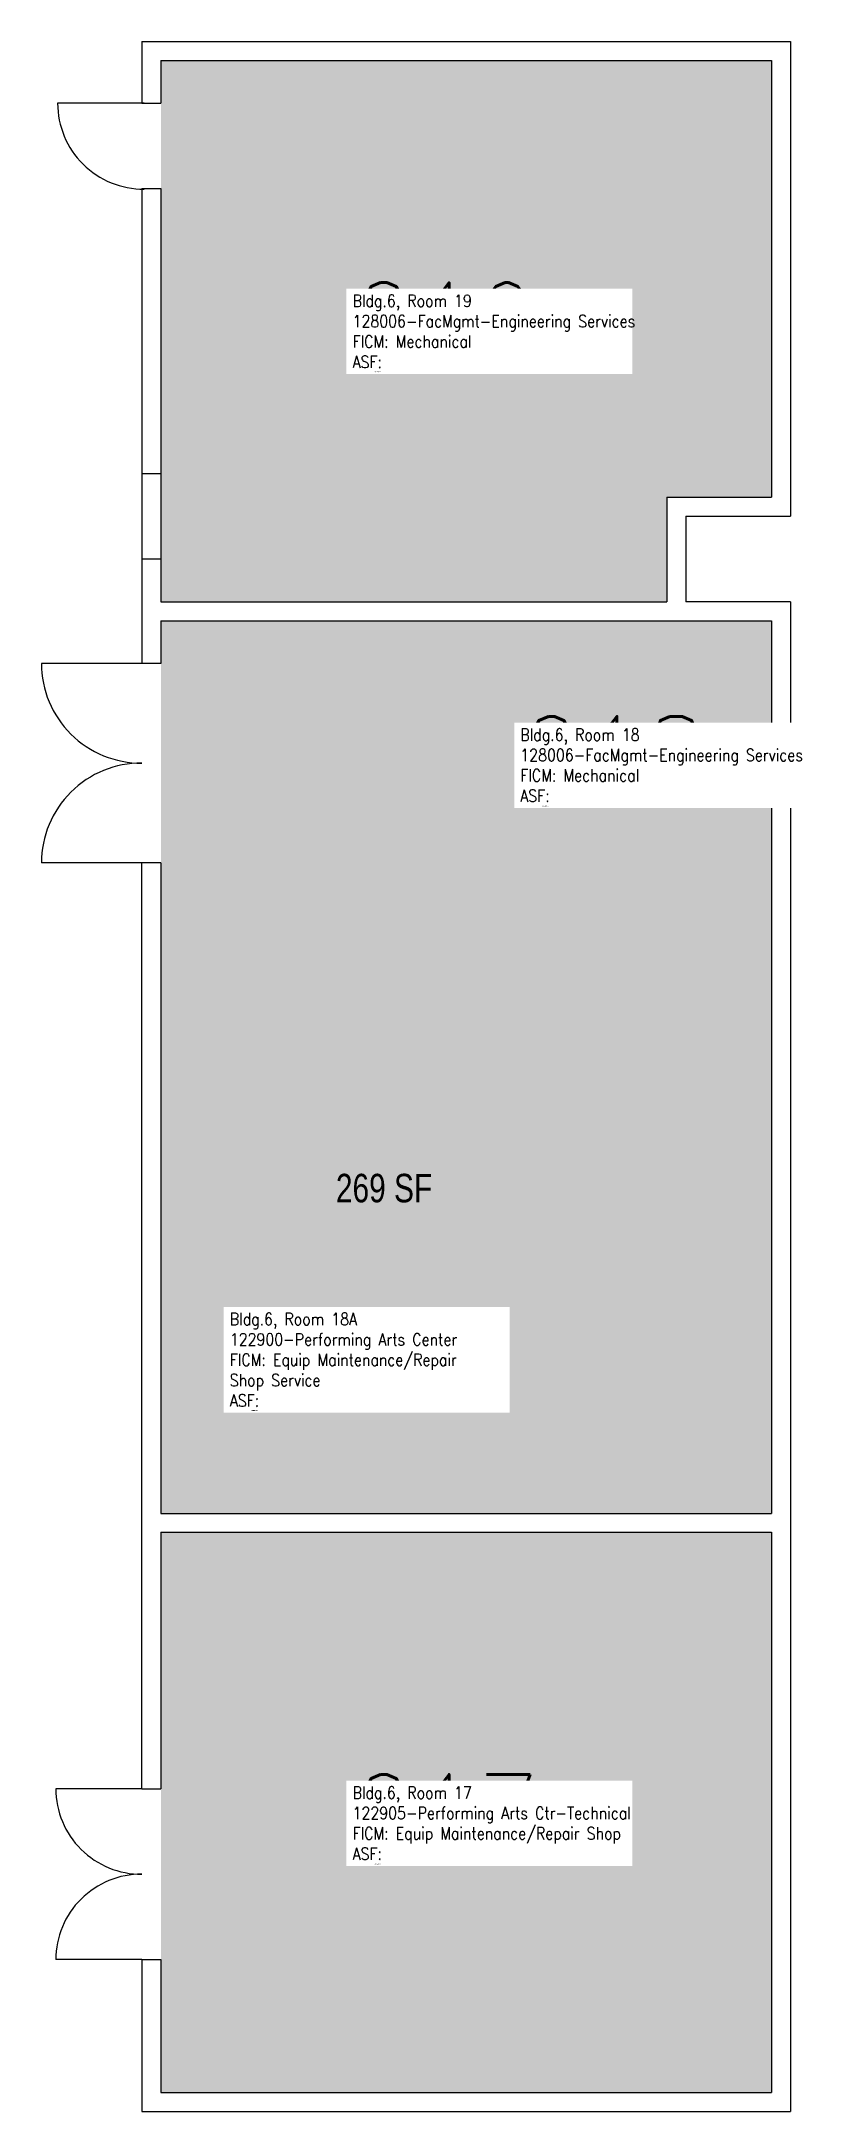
# Model space of a CAD drawing. Header units: inches. Extents: x -91 to 1852, y 0 to 2735.
# Drawn here: x -91 to 229, y 1211 to 2083 of the extents above; entities that cross this region are included whole.
import ezdxf
from ezdxf.enums import TextEntityAlignment as Align

# ---------------------------------------------------------------- set-up
doc = ezdxf.new("R2010")
doc.units = ezdxf.units.IN
doc.header["$LTSCALE"] = 10
doc.header["$MEASUREMENT"] = 0
for name, color, linetype in [('A-DOOR', 2, 'CONTINUOUS'), ('A-IDEN-RNUM', 7, 'CONTINUOUS'), ('A-IDEN-SNUM', 4, 'CONTINUOUS'), ('A-IDEN-VNUM', 4, 'CONTINUOUS'), ('A-WALL', 5, 'CONTINUOUS'), ('AREA-TEXT', 3, 'CONTINUOUS'), ('Rooms-Category-Color', 7, 'CONTINUOUS'), ('Rooms-College-Color', 7, 'CONTINUOUS'), ('Rooms-Department-Color', 7, 'CONTINUOUS'), ('Rooms-Division-Color', 7, 'CONTINUOUS'), ('Rooms-Information', 7, 'CONTINUOUS')]:
    doc.layers.add(name, color=color, linetype=linetype)
doc.styles.add('AREA', font='arial.ttf', dxfattribs={"width": 0.75, "height": 24})
doc.styles.add('ROOMSNUMBER', font='txt', dxfattribs={"height": 0.03})
doc.styles.add('ROOMVNUMBER', font='simplex.shx', dxfattribs={"width": 0.85})

msp = doc.modelspace()

# ---------------------------------------------------------------- texts
at = {"layer": 'A-IDEN-RNUM', "style": 'ROOMSNUMBER'}
for s, p in [('0019-00', (48.82, 1943.7, 0)), ('0018-00', (119.43, 1760.93)), ('0018-A0', (-2.88, 1506.21)), ('0017-00', (48.82, 1315.29, 0))]:
    msp.add_text(s, height=0.36, dxfattribs=at).set_placement(p)
at = {"layer": 'A-IDEN-SNUM', "style": 'ROOMSNUMBER'}
for s, p in [('0060001900', (48.82, 1943.7, 0)), ('0060001800', (119.43, 1760.93)), ('00600018A0', (-2.88, 1506.21)), ('0060001700', (48.82, 1315.29, 0))]:
    msp.add_text(s, height=0.36, dxfattribs=at).set_placement(p)
at = {"layer": 'A-IDEN-VNUM', "style": 'ROOMVNUMBER', "width": 0.85}
for s, p in [('019', (39.72, 1945.52, 0)), ('018', (110.33, 1762.75)), ('018A', (-11.98, 1508.03)), ('017', (39.72, 1317.11, 0))]:
    msp.add_text(s, height=36, dxfattribs=at).set_placement(p)
at = {"layer": 'AREA-TEXT', "style": 'AREA', "width": 0.75}
for s, p in [('393 SF', (87.53, 1961.08)), ('402 SF', (158.14, 1788.77, 0)), ('269 SF', (52.97, 1600.08)), ('421 SF', (87.53, 1337.08))]:
    msp.add_text(s, height=12, dxfattribs=at).set_placement(p, align=Align.MIDDLE_CENTER)

# ---------------------------------------------------------------- hatches: boundary and pattern name
at = {"layer": 'Rooms-Category-Color', "true_color": 0xadadad}
for points in [[(172.03, 1847.08), (172.03, 1891.08), (216.03, 1891.08), (216.03, 2075.08), (-40.97, 2075.08), (-40.97, 2057.08), (-40.97, 1865.08), (-40.97, 1847.08)], [(146.91, 1525.2), (146.91, 1463.08), (216.03, 1463.08), (216.03, 1839.08), (-40.97, 1839.08), (-40.97, 1731.08), (79.03, 1731.08), (79.03, 1593.08)]]:
    msp.add_hatch(color=253, dxfattribs=at).paths.add_polyline_path(points)
at = {"layer": 'Rooms-Category-Color', "true_color": 0xe3c5e1}
for points in [[(-40.97, 1731.08), (79.03, 1731.08), (79.03, 1593.08), (146.91, 1525.2), (146.91, 1463.08), (-40.97, 1463.08), (-40.97, 1737.08)], [(-40.97, 1275.08), (-40.97, 1219.08), (216.03, 1219.08), (216.03, 1455.08), (-40.97, 1455.08)]]:
    msp.add_hatch(color=254, dxfattribs=at).paths.add_polyline_path(points)
at = {"layer": 'Rooms-College-Color', "true_color": 0xadadad}
for points in [[(172.03, 1847.08), (172.03, 1891.08), (216.03, 1891.08), (216.03, 2075.08), (-40.97, 2075.08), (-40.97, 2057.08), (-40.97, 1865.08), (-40.97, 1847.08)], [(146.91, 1525.2), (146.91, 1463.08), (216.03, 1463.08), (216.03, 1839.08), (-40.97, 1839.08), (-40.97, 1731.08), (79.03, 1731.08), (79.03, 1593.08)], [(-40.97, 1731.08), (79.03, 1731.08), (79.03, 1593.08), (146.91, 1525.2), (146.91, 1463.08), (-40.97, 1463.08), (-40.97, 1737.08)], [(-40.97, 1275.08), (-40.97, 1219.08), (216.03, 1219.08), (216.03, 1455.08), (-40.97, 1455.08)]]:
    msp.add_hatch(color=253, dxfattribs=at).paths.add_polyline_path(points)
at = {"layer": 'Rooms-Department-Color', "true_color": 0xacacac}
for points in [[(172.03, 1847.08), (172.03, 1891.08), (216.03, 1891.08), (216.03, 2075.08), (-40.97, 2075.08), (-40.97, 2057.08), (-40.97, 1865.08), (-40.97, 1847.08)], [(146.91, 1525.2), (146.91, 1463.08), (216.03, 1463.08), (216.03, 1839.08), (-40.97, 1839.08), (-40.97, 1731.08), (79.03, 1731.08), (79.03, 1593.08)]]:
    msp.add_hatch(color=253, dxfattribs=at).paths.add_polyline_path(points)
at = {"layer": 'Rooms-Department-Color', "true_color": 0x80bc67}
for points in [[(-40.97, 1731.08), (79.03, 1731.08), (79.03, 1593.08), (146.91, 1525.2), (146.91, 1463.08), (-40.97, 1463.08), (-40.97, 1737.08)], [(-40.97, 1275.08), (-40.97, 1219.08), (216.03, 1219.08), (216.03, 1455.08), (-40.97, 1455.08)]]:
    msp.add_hatch(color=83, dxfattribs=at).paths.add_polyline_path(points)
at = {"layer": 'Rooms-Division-Color', "true_color": 0xadadad}
for points in [[(172.03, 1847.08), (172.03, 1891.08), (216.03, 1891.08), (216.03, 2075.08), (-40.97, 2075.08), (-40.97, 2057.08), (-40.97, 1865.08), (-40.97, 1847.08)], [(146.91, 1525.2), (146.91, 1463.08), (216.03, 1463.08), (216.03, 1839.08), (-40.97, 1839.08), (-40.97, 1731.08), (79.03, 1731.08), (79.03, 1593.08)]]:
    msp.add_hatch(color=253, dxfattribs=at).paths.add_polyline_path(points)
at = {"layer": 'Rooms-Division-Color', "true_color": 0x80bc67}
for points in [[(-40.97, 1731.08), (79.03, 1731.08), (79.03, 1593.08), (146.91, 1525.2), (146.91, 1463.08), (-40.97, 1463.08), (-40.97, 1737.08)], [(-40.97, 1275.08), (-40.97, 1219.08), (216.03, 1219.08), (216.03, 1455.08), (-40.97, 1455.08)]]:
    msp.add_hatch(color=83, dxfattribs=at).paths.add_polyline_path(points)

# ---------------------------------------------------------------- linework, layer by layer
at = {"layer": 'A-DOOR'}
for p, q in [((-47.99, 2057.08, 0), (-84.47, 2057.08, 0)), ((-48.97, 1821.08, 0), (-91.27, 1821.08, 0)), ((-48.97, 1737.08, 0), (-91.27, 1737.08, 0)), ((-48.97, 1347.08, 0), (-85.23, 1347.08, 0)), ((-48.97, 1275.08, 0), (-85.23, 1275.08, 0))]:
    msp.add_line(p, q, dxfattribs=at)
for centre, radius, start, end in [((-48.24, 2057.08, 0), 36.22, 180, 270.40213), ((-49.27, 1821.08, 0), 42, 180, 270.40213), ((-49.27, 1737.08, 0), 42, 89.59787, 180), ((-49.23, 1347.08, 0), 36, 180, 270.40213), ((-49.23, 1275.08, 0), 36, 89.59787, 180)]:
    msp.add_arc(centre, radius, start, end, dxfattribs=at)
at = {"layer": 'A-WALL'}
for p, q in [((-48.97, 2083.08, 0), (224.03, 2083.08, 0)), ((-48.97, 2083.08, 0), (-48.97, 2057.08, 0)), ((224.03, 2083.08, 0), (224.03, 1883.08, 0)), ((-40.97, 2075.08, 0), (216.03, 2075.08, 0)), ((-40.97, 2075.08, 0), (-40.97, 2057.08, 0)), ((216.03, 2075.08, 0), (216.03, 1891.08, 0)), ((-48.97, 2057.08, 0), (-40.97, 2057.08, 0)), ((-48.97, 2021.08, 0), (-48.97, 1865.08, 0)), ((-48.97, 2021.08, 0), (-40.97, 2021.08, 0)), ((-40.97, 2021.08, 0), (-40.97, 1865.08, 0)), ((-48.97, 1901.08, 0), (-40.97, 1901.08, 0)), ((172.03, 1891.08, 0), (172.03, 1847.08, 0)), ((172.03, 1891.08, 0), (216.03, 1891.08, 0)), ((180.03, 1883.08, 0), (180.03, 1847.08, 0)), ((180.03, 1883.08, 0), (224.03, 1883.08, 0)), ((-48.97, 1865.08, 0), (-48.97, 1821.08, 0)), ((-48.97, 1865.08, 0), (-40.97, 1865.08, 0)), ((-40.97, 1865.08, 0), (-40.97, 1847.08, 0)), ((-40.97, 1847.08, 0), (172.03, 1847.08, 0)), ((224.03, 1847.08, 0), (180.03, 1847.08, 0)), ((224.03, 1847.08, 0), (224.03, 1211.08, 0)), ((-40.97, 1839.08, 0), (216.03, 1839.08, 0)), ((-40.97, 1839.08, 0), (-40.97, 1821.08, 0)), ((216.03, 1839.08, 0), (216.03, 1463.08, 0)), ((-40.97, 1821.08, 0), (-48.97, 1821.08, 0)), ((-48.97, 1347.08, 0), (-48.97, 1737.08, 0)), ((-40.97, 1737.08, 0), (-48.97, 1737.08, 0)), ((-40.97, 1737.08, 0), (-40.97, 1463.08, 0)), ((-40.97, 1463.08, 0), (216.03, 1463.08, 0)), ((-40.97, 1455.08, 0), (216.03, 1455.08, 0)), ((-40.97, 1455.08, 0), (-40.97, 1347.08, 0)), ((216.03, 1455.08, 0), (216.03, 1219.08, 0)), ((-48.97, 1347.08, 0), (-40.97, 1347.08, 0)), ((-48.97, 1275.08, 0), (-40.97, 1275.08, 0)), ((-48.97, 1275.08, 0), (-48.97, 1211.08, 0)), ((-40.97, 1275.08, 0), (-40.97, 1219.08, 0)), ((-40.97, 1219.08, 0), (216.03, 1219.08, 0)), ((-48.97, 1211.08, 0), (224.03, 1211.08, 0))]:
    msp.add_line(p, q, dxfattribs=at)

msp.set_redraw_order([(e.dxf.handle, doc.entitydb.next_handle()) for e in msp.query("TEXT MTEXT ATTDEF DIMENSION ARC_DIMENSION")])  # texts and dimensions are drawn at this point

# ---------------------------------------------------------------- next in the draw order: texts
at = {"layer": 'Rooms-Information', "width": 115.2, "attachment_point": 7, "style": 'ROOMVNUMBER', "bg_fill": 3, "box_fill_scale": 1.5, "bg_fill_color": 256, "bg_fill_true_color": 13158600, "bg_fill_transparency": 0}
for s, insert, char_height in [('Bldg.6, Room 19^M^J128006-FacMgmt-Engineering Services^M^JFICM: Mechanical^M^JASF: ', (39.72, 1945.52, 0), 5.1429), ('Bldg.6, Room 18^M^J128006-FacMgmt-Engineering Services^M^JFICM: Mechanical^M^JASF: ', (110.33, 1762.75), 5.1429), ('Bldg.6, Room 18A^M^J122900-Performing Arts Center^M^JFICM: Equip Maintenance/Repair Shop Service^M^JASF: ', (-11.98, 1508.03), 5.14286), ('Bldg.6, Room 17^M^J122905-Performing Arts Ctr-Technical^M^JFICM: Equip Maintenance/Repair Shop^M^JASF: ', (39.72, 1317.11, 0), 5.14286)]:
    msp.add_mtext(s, dxfattribs=dict(at, insert=insert, char_height=char_height))

doc.saveas('drawing.dxf')
